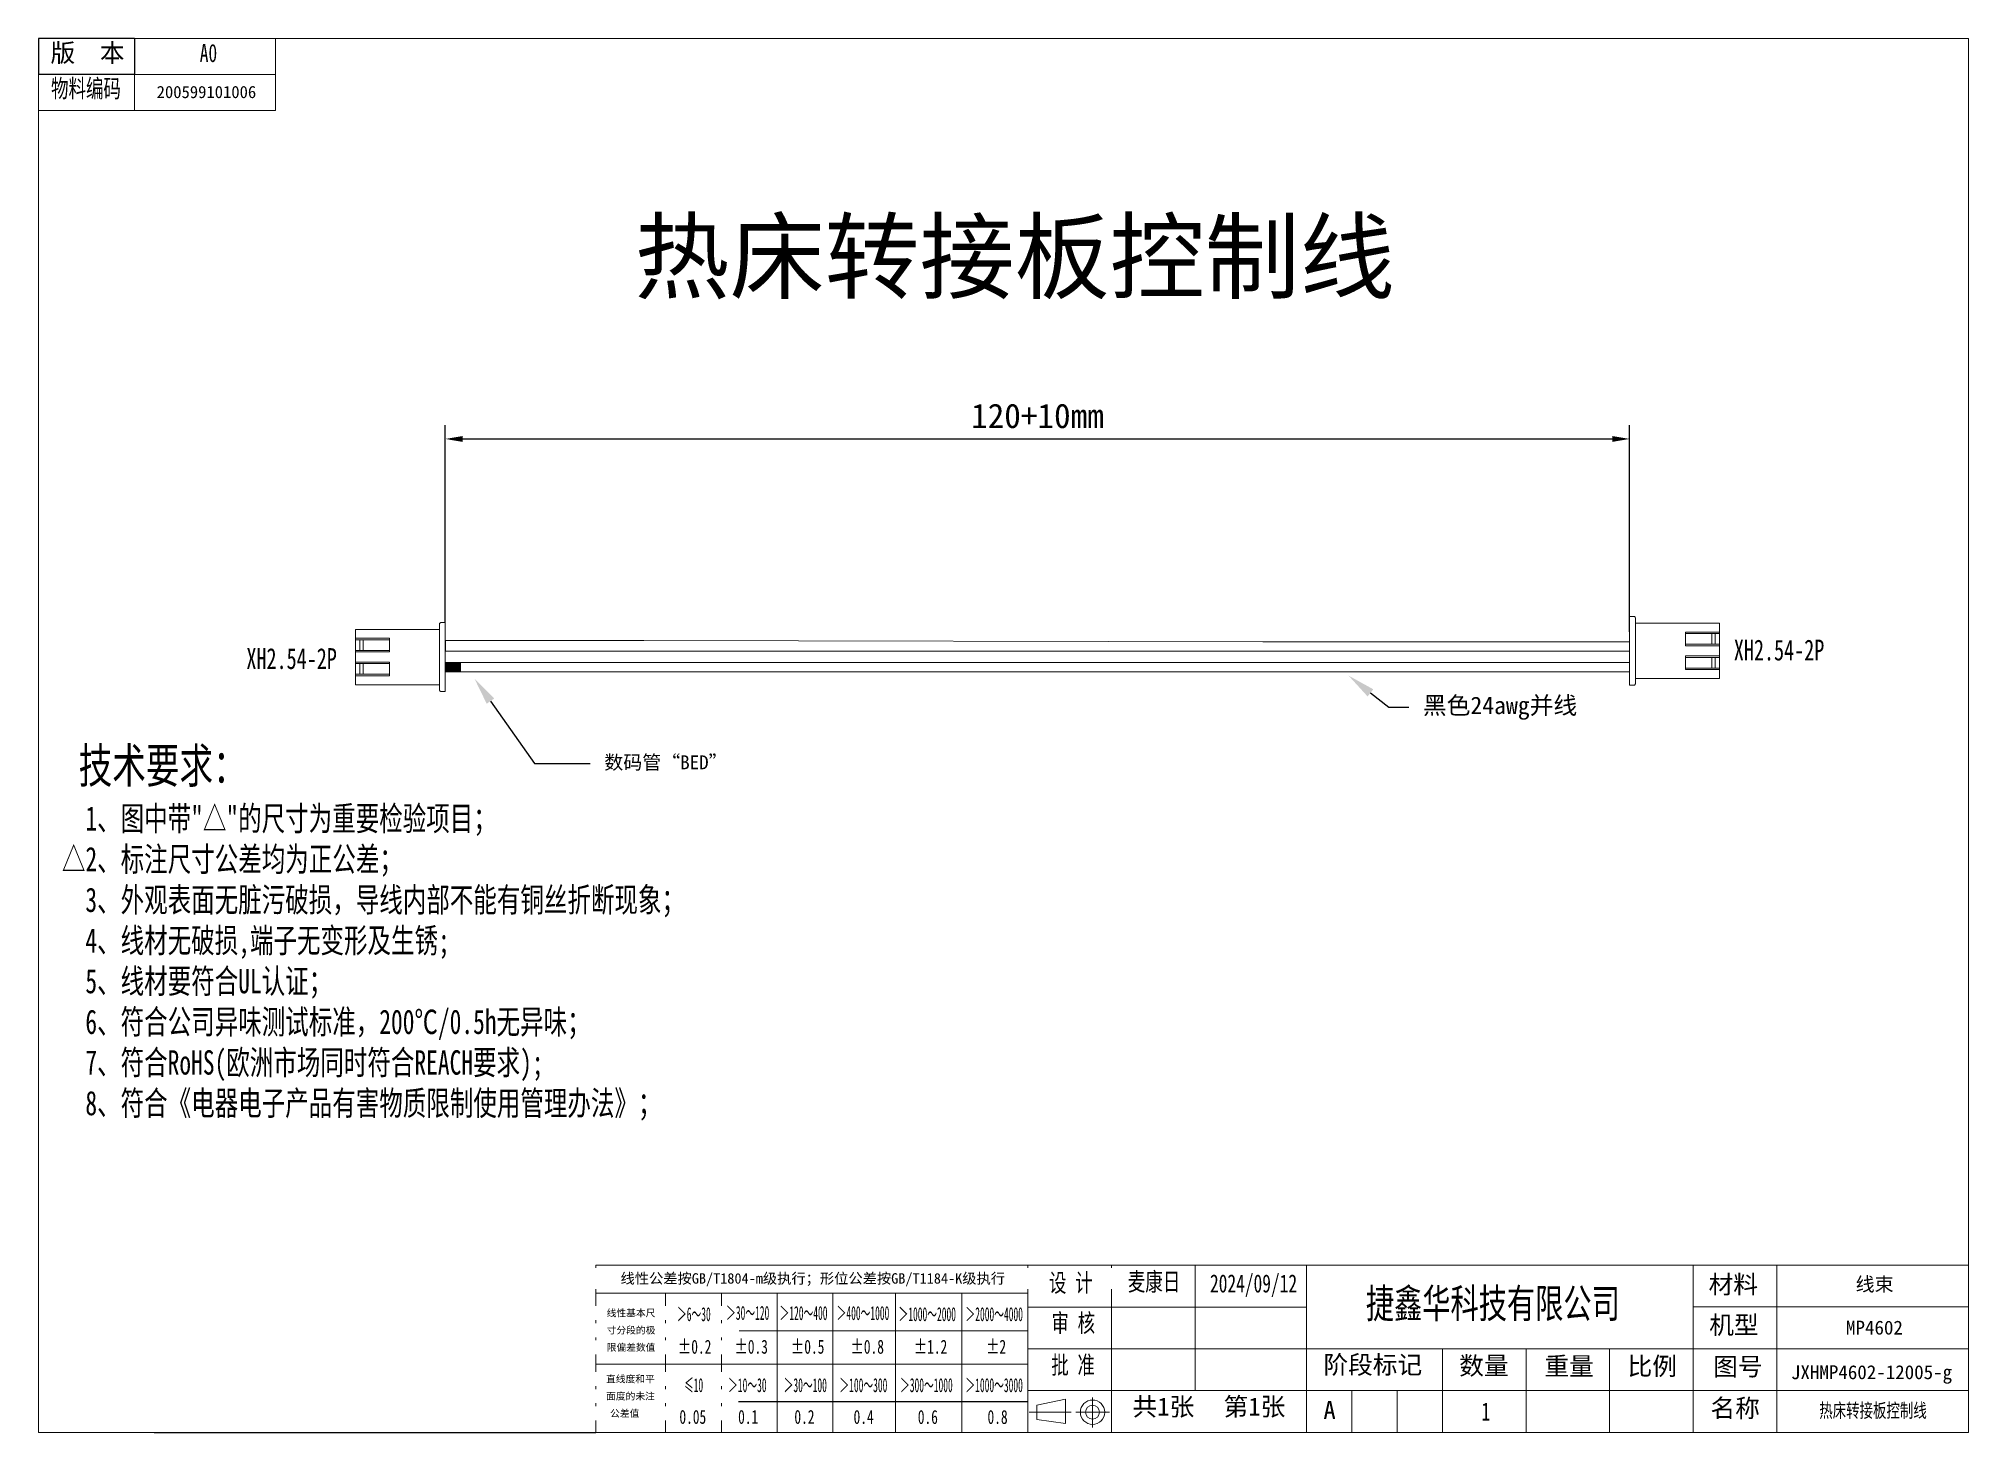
# Model space of a CAD drawing. Header units: millimetres. Extents: x -293 to 5666, y -3485 to 352.
# Drawn here: x 440.8 to 717.8, y -623.1 to -423.1 of the extents above; entities that cross this region are included whole.
import ezdxf
from ezdxf import colors
from ezdxf.entities.mleader import LeaderData, LeaderLine
from ezdxf.math import Vec2, Vec3

# ---------------------------------------------------------------- set-up
doc = ezdxf.new("R2010")
doc.units = ezdxf.units.MM
doc.header["$PDSIZE"] = -1
doc.layers.get('0').update_dxf_attribs({"lineweight": 18})
doc.styles.add('SLDTEXTSTYLE0', font='')
doc.styles.add('SLDTEXTSTYLE1', font='')
doc.styles.add('SLDTEXTSTYLE10', font='', dxfattribs={"width": 0.814221})
doc.styles.add('SLDTEXTSTYLE11', font='', dxfattribs={"width": 0.775464})
doc.styles.add('SLDTEXTSTYLE12', font='', dxfattribs={"width": 0.86773})
doc.styles.add('SLDTEXTSTYLE13', font='', dxfattribs={"width": 0.706367})
doc.styles.add('SLDTEXTSTYLE14', font='', dxfattribs={"width": 0.747741})
doc.styles.add('SLDTEXTSTYLE15', font='', dxfattribs={"width": 0.96773})
doc.styles.add('SLDTEXTSTYLE16', font='', dxfattribs={"width": 0.880973})
doc.styles.add('SLDTEXTSTYLE17', font='', dxfattribs={"width": 0.846113})
doc.styles.add('SLDTEXTSTYLE18', font='', dxfattribs={"width": 0.905501})
doc.styles.add('SLDTEXTSTYLE19', font='', dxfattribs={"width": 1.073784})
doc.styles.add('SLDTEXTSTYLE2', font='')
doc.styles.add('SLDTEXTSTYLE20', font='', dxfattribs={"width": 0.96122})
doc.styles.add('SLDTEXTSTYLE21', font='', dxfattribs={"width": 0.864104})
doc.styles.add('SLDTEXTSTYLE22', font='', dxfattribs={"width": 0.988767})
doc.styles.add('SLDTEXTSTYLE23', font='', dxfattribs={"width": 0.737402})
doc.styles.add('SLDTEXTSTYLE24', font='', dxfattribs={"width": 1.124152})
doc.styles.add('SLDTEXTSTYLE25', font='', dxfattribs={"width": 0.732965})
doc.styles.add('SLDTEXTSTYLE26', font='txt.shx', dxfattribs={"width": 0.6, "bigfont": 'bigfont.shx'})
doc.styles.add('SLDTEXTSTYLE3', font='', dxfattribs={"width": 0.827647})
doc.styles.add('SLDTEXTSTYLE4', font='', dxfattribs={"width": 0.842141})
doc.styles.add('SLDTEXTSTYLE5', font='', dxfattribs={"width": 0.752078})
doc.styles.add('SLDTEXTSTYLE6', font='', dxfattribs={"width": 0.833267})
doc.styles.add('SLDTEXTSTYLE7', font='', dxfattribs={"width": 0.902979})
doc.styles.add('SLDTEXTSTYLE8', font='', dxfattribs={"width": 1.050097})
doc.styles.add('SLDTEXTSTYLE9', font='', dxfattribs={"width": 0.878935})
doc.styles.get("Standard").update_dxf_attribs({"font": ''})
doc.styles.get('SLDTEXTSTYLE0').set_extended_font_data('汉仪长仿宋体')
doc.styles.get('SLDTEXTSTYLE1').set_extended_font_data('汉仪长仿宋体')
doc.styles.get('SLDTEXTSTYLE10').set_extended_font_data('汉仪长仿宋体')
doc.styles.get('SLDTEXTSTYLE11').set_extended_font_data('汉仪长仿宋体')
doc.styles.get('SLDTEXTSTYLE12').set_extended_font_data('汉仪长仿宋体')
doc.styles.get('SLDTEXTSTYLE13').set_extended_font_data('汉仪长仿宋体')
doc.styles.get('SLDTEXTSTYLE14').set_extended_font_data('汉仪长仿宋体')
doc.styles.get('SLDTEXTSTYLE15').set_extended_font_data('汉仪长仿宋体')
doc.styles.get('SLDTEXTSTYLE16').set_extended_font_data('汉仪长仿宋体')
doc.styles.get('SLDTEXTSTYLE17').set_extended_font_data('汉仪长仿宋体')
doc.styles.get('SLDTEXTSTYLE18').set_extended_font_data('汉仪长仿宋体')
doc.styles.get('SLDTEXTSTYLE19').set_extended_font_data('汉仪长仿宋体')
doc.styles.get('SLDTEXTSTYLE2').set_extended_font_data('汉仪长仿宋体')
doc.styles.get('SLDTEXTSTYLE20').set_extended_font_data('汉仪长仿宋体')
doc.styles.get('SLDTEXTSTYLE21').set_extended_font_data('汉仪长仿宋体')
doc.styles.get('SLDTEXTSTYLE22').set_extended_font_data('汉仪长仿宋体')
doc.styles.get('SLDTEXTSTYLE23').set_extended_font_data('汉仪长仿宋体')
doc.styles.get('SLDTEXTSTYLE24').set_extended_font_data('汉仪长仿宋体')
doc.styles.get('SLDTEXTSTYLE25').set_extended_font_data('汉仪长仿宋体')
doc.styles.get('SLDTEXTSTYLE3').set_extended_font_data('汉仪长仿宋体')
doc.styles.get('SLDTEXTSTYLE4').set_extended_font_data('汉仪长仿宋体')
doc.styles.get('SLDTEXTSTYLE5').set_extended_font_data('汉仪长仿宋体')
doc.styles.get('SLDTEXTSTYLE6').set_extended_font_data('汉仪长仿宋体')
doc.styles.get('SLDTEXTSTYLE7').set_extended_font_data('汉仪长仿宋体')
doc.styles.get('SLDTEXTSTYLE8').set_extended_font_data('汉仪长仿宋体')
doc.styles.get('SLDTEXTSTYLE9').set_extended_font_data('汉仪长仿宋体')
doc.styles.get('Standard').set_extended_font_data('FangSong')
doc.dimstyles.new('ISO-25', dxfattribs={"dimtxt": 2.5, "dimasz": 2.5, "dimexe": 1.25, "dimexo": 0.625, "dimtad": 1, "dimtxsty": 'Standard', "dimcen": 2.5, "dimdle": 5, "dimadec": 0, "dimazin": 0, "dimtfac": 1, "dimtmove": 0, "dimatfit": 3, "dimfxl": 1, "dimarcsym": 0})

msp = doc.modelspace()

# ---------------------------------------------------------------- texts
for s, insert, char_height, width, attachment_point, style in [('{\\fFangSong|b0|i0|c0|p0;\\W1;版  本}', (442.4969, -423.8142), 2.6, 21.958857, 1, 'SLDTEXTSTYLE26'), ('{\\fFangSong|b0|i0|c0|p64;\\W0.707;A0}', (465.1671, -423.8376), 2.6, 6.81548, 2, 'SLDTEXTSTYLE1'), ('{\\fFangSong|b0|i0|c134|p2;\\W0.707;物料编码}', (442.5739, -428.9244), 2.6, 20.734896, 1, 'SLDTEXTSTYLE0'), ('{\\fFangSong|b0|i0|c134|p64;200599101006}', (464.876, -429.8577), 1.75, 6.81548, 2, 'SLDTEXTSTYLE1'), ('{\\fFangSong|b0|i0|c0|p0;\\W0.707;设 计}', (585.8103, -600.3048), 2.6, 12.730848, 1, 'SLDTEXTSTYLE3'), ('{\\fFangSong|b0|i0|c0|p64;\\W0.707;2024/09/12}', (615.1758, -600.3953), 2.6, 23.655008, 2, 'SLDTEXTSTYLE1'), ('{\\fFangSong|b0|i0|c134|p2;\\W1;材料}', (680.496, -600.5421), 2.6, 14.262857, 1, 'SLDTEXTSTYLE0'), ('{\\fFangSong|b0|i0|c0|p0;\\W0.707;捷鑫华科技有限公司}', (631.2992, -602.4583), 4.2, 76.084512, 1, 'SLDTEXTSTYLE2'), ('{\\fFangSong|b0|i0|c0|p0;\\W0.5;＞6～30}', (532.4201, -605.1047), 2, 9.702857, 1, 'SLDTEXTSTYLE4'), ('{\\fFangSong|b0|i0|c0|p0;\\W0.5;＞30～120}', (539.469, -604.921), 2, 12.628571, 1, 'SLDTEXTSTYLE5'), ('{\\fFangSong|b0|i0|c0|p0;\\W0.5;＞120～400}', (547.1428, -604.9441), 2, 14.091429, 1, 'SLDTEXTSTYLE6'), ('{\\fFangSong|b0|i0|c0|p0;\\W0.5;＞400～1000}', (555.3358, -604.9441), 2, 15.554286, 1, 'SLDTEXTSTYLE13'), ('{\\fFangSong|b0|i0|c0|p0;\\W0.5;＞1000～2000}', (564.2201, -605.1047), 2, 17.017143, 1, 'SLDTEXTSTYLE14'), ('{\\fFangSong|b0|i0|c0|p0;\\W0.5;＞2000～4000}', (573.8315, -605.1047), 2, 17.017143, 1, 'SLDTEXTSTYLE23'), ('{\\fFangSong|b0|i0|c134|p2;\\W0.707;审 核}', (586.1673, -606.061), 2.6, 12.331696, 1, 'SLDTEXTSTYLE0'), ('{\\fFangSong|b0|i0|c134|p2;\\W1;机型}', (680.5835, -606.3468), 2.6, 13.936, 1, 'SLDTEXTSTYLE0'), ('{\\fFangSong|b0|i0|c134|p49;\\W0.707;%%P0.2}', (532.5445, -609.7804), 2, 9.42128, 1, 'SLDTEXTSTYLE7'), ('{\\fFangSong|b0|i0|c134|p49;\\W0.707;%%P0.3}', (540.6609, -609.7804), 2, 9.42128, 1, 'SLDTEXTSTYLE15'), ('{\\fFangSong|b0|i0|c134|p49;\\W0.707;%%P0.5}', (548.7665, -609.7804), 2, 9.42128, 1, 'SLDTEXTSTYLE16'), ('{\\fFangSong|b0|i0|c134|p49;\\W0.707;%%P0.8}', (557.3175, -609.7804), 2, 9.43744, 1, 'SLDTEXTSTYLE17'), ('{\\fFangSong|b0|i0|c134|p49;\\W0.707;%%P1.2}', (566.4001, -609.7804), 2, 9.42128, 1, 'SLDTEXTSTYLE22'), ('{\\fFangSong|b0|i0|c134|p49;\\W0.707;%%P2}', (576.7757, -609.7804), 2, 5.28432, 1, 'SLDTEXTSTYLE24'), ('{\\fFangSong|b0|i0|c0|p0;\\W0.707;批 准}', (586.1452, -612.0922), 2.6, 12.751856, 1, 'SLDTEXTSTYLE3'), ('{\\fFangSong|b0|i0|c134|p2;\\W1;阶段标记}', (625.199, -612.0677), 2.6, 28.941714, 1, 'SLDTEXTSTYLE0'), ('{\\fFangSong|b0|i0|c134|p2;\\W1;数量}', (644.6984, -612.2042), 2.6, 14.054857, 1, 'SLDTEXTSTYLE0'), ('{\\fFangSong|b0|i0|c134|p2;\\W1;重量}', (656.9276, -612.2599), 2.6, 13.787429, 1, 'SLDTEXTSTYLE0'), ('{\\fFangSong|b0|i0|c134|p2;\\W1;比例}', (668.8662, -612.2615), 2.6, 12.896, 1, 'SLDTEXTSTYLE0'), ('{\\fFangSong|b0|i0|c134|p2;\\W1;图号}', (681.1408, -612.3204), 2.6, 8.780214, 1, 'SLDTEXTSTYLE0'), ('{\\fFangSong|b0|i0|c0|p0;\\W0.5;≤10}', (533.4542, -615.2895), 2, 5.371429, 1, 'SLDTEXTSTYLE8'), ('{\\fFangSong|b0|i0|c0|p0;\\W0.5;＞10～30}', (539.7572, -615.2895), 2, 11.165714, 1, 'SLDTEXTSTYLE12'), ('{\\fFangSong|b0|i0|c0|p0;\\W0.5;＞30～100}', (547.7322, -615.2895), 2, 12.628571, 1, 'SLDTEXTSTYLE9'), ('{\\fFangSong|b0|i0|c0|p0;\\W0.5;＞100～300}', (555.7347, -615.2895), 2, 14.091429, 1, 'SLDTEXTSTYLE10'), ('{\\fFangSong|b0|i0|c0|p0;\\W0.5;＞300～1000}', (564.4377, -615.2895), 2, 15.554286, 1, 'SLDTEXTSTYLE11'), ('{\\fFangSong|b0|i0|c0|p0;\\W0.5;＞1000～3000}', (573.8218, -615.2895), 2, 17.017143, 1, 'SLDTEXTSTYLE25'), ('{\\fFangSong|b0|i0|c134|p2;\\W1;第1张}', (610.8693, -618.0683), 2.6, 17.68, 1, 'SLDTEXTSTYLE0'), ('{\\fFangSong|b0|i0|c0|p64;\\W0.707;0.05}', (532.7641, -619.8439), 2, 7.82144, 1, 'SLDTEXTSTYLE18'), ('{\\fFangSong|b0|i0|c0|p64;\\W0.707;0.1}', (541.1916, -619.8439), 2, 5.59136, 1, 'SLDTEXTSTYLE19'), ('{\\fFangSong|b0|i0|c0|p64;\\W0.707;0.2}', (549.2697, -619.8439), 2, 5.75296, 1, 'SLDTEXTSTYLE21'), ('{\\fFangSong|b0|i0|c0|p64;\\W0.707;0.4}', (557.7674, -619.8557), 2, 5.86608, 1, 'SLDTEXTSTYLE20'), ('{\\fFangSong|b0|i0|c0|p64;\\W0.707;0.6}', (566.9817, -619.8557), 2, 5.80144, 1, 'SLDTEXTSTYLE1'), ('{\\fFangSong|b0|i0|c0|p64;\\W0.707;0.8}', (576.9935, -619.8557), 2, 5.76912, 1, 'SLDTEXTSTYLE1'), ('{\\fFangSong|b0|i0|c134|p2;\\W1;共1张}', (597.8028, -618.0727), 2.6, 17.798857, 1, 'SLDTEXTSTYLE0'), ('{\\fFangSong|b0|i0|c0|p64;\\W0.707;1}', (647.8849, -618.7794), 2.6, 2.726669, 1, 'SLDTEXTSTYLE1'), ('{\\fFangSong|b0|i0|c134|p2;\\W1;名称}', (680.7633, -618.2915), 2.6, 13.846857, 1, 'SLDTEXTSTYLE0')]:
    msp.add_mtext(s, dxfattribs=dict(insert=insert, char_height=char_height, width=width, attachment_point=attachment_point, style=style))
at = {"lineweight": 35, "insert": (580.8852, -454.9206), "char_height": 10, "width": 183.457219, "attachment_point": 5, "bg_fill": 2}
msp.add_mtext('{\\C1;热床转接板控制线}', dxfattribs=at)
at = {"color": 7, "lineweight": 35, "char_height": 3, "attachment_point": 1}
for insert in [(684.1161, -509.308), (470.6133, -510.5322)]:
    msp.add_mtext('{\\W0.707;\\C0;XH2.54-2P }', dxfattribs=dict(at, insert=insert))
at = {"lineweight": 13, "insert": (444.1339, -524.8917), "char_height": 5, "width": 145.804102, "attachment_point": 1}
msp.add_mtext('{\\W0.707;\\C0; 技术要求：\\P\\H0.7x;  1、图中带"△"的尺寸为重要检验项目；\\P△2、标注尺寸公差均为正公差；\\P  3、外观表面无脏污破损，导线内部不能有铜丝折断现象；\\P  4、线材无破损,端子无变形及生锈;\\P  5、线材要符合UL认证；\\P  6、符合公司异味测试标准，200℃/0.5h无异味；\\P  7、符合RoHS(欧洲市场同时符合REACH要求);\\P  8、符合《电器电子产品有害物质限制使用管理办法》；\\P\\fSimSun|b0|i0|c134|p49;\\H1.42865x;\\W1;\\C1; }', dxfattribs=at)
at = {"char_height": 2, "attachment_point": 2}
for s, insert, width in [('线束', (704.3241, -600.808), 23.796946), ('MP4602', (704.3033, -607.0353), 23.796946), ('{\\C3;JXHMP4602-12005-g}', (703.8802, -613.4343), 23.796946), ('{\\W0.707;热床转接板控制线}', (704.0925, -618.9253), 27.704314)]:
    msp.add_mtext(s, dxfattribs=dict(at, insert=insert, width=width))
at = {"insert": (625.2036, -618.5696), "char_height": 2.6, "attachment_point": 1}
msp.add_mtext_dynamic_manual_height_columns('{A}', width=2.6, gutter_width=17.5, heights=[0], dxfattribs=at)

# ---------------------------------------------------------------- blocks, each defined once
blk = doc.blocks.new('*D1116')
at = {"color": 0, "lineweight": -2, "transparency": 16777216}
for p, q in [((499.16, -506.88), (499.16, -478.52)), ((669.16, -508.21), (669.16, -478.52)), ((501.66, -480.52), (666.66, -480.52))]:
    blk.add_line(p, q, dxfattribs=at)
at = {"color": 0, "transparency": 16777216}
for points in [[(501.66, -480.1), (501.66, -480.94), (499.16, -480.52)], [(666.66, -480.94), (666.66, -480.1), (669.16, -480.52)]]:
    blk.add_solid(points, dxfattribs=at)
at = {"layer": 'Defpoints', "color": 0, "transparency": 16777216}
for p in [(669.16, -480.52), (499.16, -506.88), (669.16, -508.21)]:
    blk.add_point(p, dxfattribs=at)
at = {"color": 0, "transparency": 16777216, "insert": (584.16, -477.23), "char_height": 3.5, "attachment_point": 5}
blk.add_mtext('\\A1;120+10mm', dxfattribs=at)

# ---------------------------------------------------------------- dimensions: what is measured, and where the dimension line sits
at = {"color": 0}
dim = msp.add_linear_dim(base=(669.1605, -480.5205), p1=(499.1605, -506.876), p2=(669.1605, -508.2099), text='120+10mm', dimstyle='ISO-25', override={"dimtxt": 3.5, "dimexe": 2, "dimexo": 0, "dimgap": 1.524, "dimtih": 1, "dimtoh": 1, "dimzin": 0, "dimtxsty": 'Standard', "dimadec": 2, "dimtolj": 1}, dxfattribs=at)
dim.commit()
dim.dimension.update_dxf_attribs({"geometry": '*D1116', "text_midpoint": (584.1605, -477.2265)})

# ---------------------------------------------------------------- hatches: boundary and pattern name
at = {"lineweight": 15}
msp.add_hatch(color=7, dxfattribs=at).paths.add_polyline_path([(501.3972, -513.9333), (501.3972, -512.5787), (499.1605, -512.5787), (499.1723, -513.9333)])

# ---------------------------------------------------------------- linework, layer by layer
at = {"lineweight": 25}
for p, q in [((454.5359, -423.0723), (440.7859, -423.0723)), ((440.7859, -423.0723), (440.7859, -428.2461)), ((454.5359, -423.0723), (454.5359, -428.2461)), ((454.5359, -428.2461), (440.7859, -428.2461)), ((582.7859, -618.6935), (530.7859, -618.6935)), ((457.3866, -623.0723), (520.7859, -623.0723))]:
    msp.add_line(p, q, dxfattribs=at)
for p, q in [((440.7859, -423.0723), (717.7859, -423.0723)), ((440.7859, -423.0723), (440.7859, -623.0723)), ((454.5359, -423.0723), (454.5359, -433.3914)), ((474.7791, -423.0723), (474.7791, -433.3914)), ((440.7859, -428.2461), (474.7791, -428.2461)), ((440.7859, -433.3914), (474.7791, -433.3914)), ((515.8817, -509.419), (527.6522, -509.419)), ((527.6522, -509.419), (616.487, -509.6171)), ((616.487, -509.6171), (669.1605, -509.6171)), ((499.168, -510.987), (669.1605, -510.987)), ((499.1605, -512.6202), (669.1605, -512.6202)), ((499.1605, -513.9333), (669.1605, -513.9333)), ((520.7859, -599.0723), (678.2859, -599.0723)), ((520.7859, -623.0723), (520.7859, -599.0723)), ((520.7859, -599.0723), (520.7859, -623.0723)), ((582.7859, -599.0723), (582.7859, -623.0723)), ((594.7859, -599.0723), (582.7859, -599.0723)), ((582.7859, -599.0723), (582.7859, -623.0723)), ((594.7859, -599.0723), (594.7859, -623.0723)), ((606.7859, -599.0723), (606.7859, -617.0723)), ((622.7859, -599.0723), (622.7859, -623.0723)), ((678.2859, -599.0723), (678.2859, -623.0723)), ((678.2859, -599.0723), (717.7859, -599.0723)), ((690.2859, -599.0723), (690.2859, -623.0723)), ((582.7859, -603.0723), (520.7859, -603.0723)), ((530.7859, -623.0723), (530.7859, -603.0723)), ((538.7859, -603.0723), (538.7859, -623.0723)), ((546.7859, -623.0723), (546.7859, -603.0723)), ((554.7859, -623.0723), (554.7859, -603.0723)), ((563.7859, -623.0723), (563.7859, -603.0723)), ((573.2859, -603.0723), (573.2859, -623.0723)), ((678.2859, -605.0723), (717.7859, -605.0723)), ((530.7859, -608.4935), (582.7859, -608.4935)), ((582.7859, -611.0723), (717.7859, -611.0723)), ((642.2859, -623.0723), (642.2859, -611.0723)), ((654.2859, -611.0723), (654.2859, -623.0723)), ((666.2859, -611.0723), (666.2859, -623.0723)), ((520.7859, -613.2935), (582.7859, -613.2935)), ((622.7859, -617.0723), (582.7859, -617.0723)), ((717.7859, -617.0723), (622.7859, -617.0723)), ((629.2859, -623.0723), (629.2859, -617.0723)), ((635.7859, -617.0723), (635.7859, -623.0723)), ((588.9972, -620.1761), (582.9924, -620.1761)), ((584.066, -619.1823), (588.1721, -618.2975)), ((584.066, -619.1823), (584.066, -621.2124)), ((588.1721, -618.2975), (588.1721, -621.794)), ((594.4822, -620.1761), (589.6498, -620.1761)), ((592.066, -618.0755), (592.066, -622.3476)), ((440.7859, -623.0723), (717.7859, -623.0723)), ((588.1721, -621.794), (584.066, -621.2124))]:
    msp.add_line(p, q)
at = {"color": 7, "linetype": 'ByBlock', "lineweight": 13}
msp.add_line((717.7758, -423.0723), (717.7859, -623.0723), dxfattribs=at)
at = {"color": 0}
msp.add_line((582.7859, -605.1047), (622.7859, -605.1047), dxfattribs=at)
at = {"color": 0, "lineweight": 5}
for points in [[(499.1605, -506.876), (498.5417, -506.876), (498.4597, -506.8942), (498.396, -506.9397), (498.3505, -507.0034), (498.3323, -507.0853)], [(499.1605, -506.876), (499.1605, -516.7509)], [(669.9888, -506.1875), (669.9706, -506.1055), (669.9251, -506.0418), (669.8613, -505.9963), (669.7794, -505.9781), (669.1605, -505.9781)], [(669.1605, -515.853), (669.1605, -505.9781)], [(669.9888, -515.6437), (669.9888, -506.1875)], [(486.2731, -507.8407), (486.2731, -514.5029)], [(486.2731, -507.8407), (498.3323, -507.8407)], [(491.1339, -509.124), (491.1339, -511.0808), (486.2731, -511.0808)], [(491.1339, -509.124), (486.2731, -509.124)], [(491.1339, -509.3334), (486.2731, -509.3334)], [(486.892, -509.3334), (486.892, -510.8715)], [(487.3744, -509.3334), (487.3744, -510.8715)], [(498.3323, -507.0853), (498.3323, -516.5416)], [(682.048, -506.9429), (669.9888, -506.9429)], [(682.048, -508.2261), (677.1872, -508.2261), (677.1872, -510.1829)], [(677.1872, -508.4355), (682.048, -508.4355)], [(680.9467, -509.9736), (680.9467, -508.4355)], [(681.4291, -509.9736), (681.4291, -508.4355)], [(682.048, -508.2261), (682.048, -506.9429)], [(682.048, -514.8883), (682.048, -508.2261)], [(491.1339, -510.8715), (486.2731, -510.8715)], [(677.1872, -509.9736), (682.048, -509.9736)], [(677.1872, -510.1829), (682.048, -510.1829)], [(677.1872, -513.605), (677.1872, -511.6482), (682.048, -511.6482)], [(677.1872, -511.8576), (682.048, -511.8576)], [(680.9467, -513.3957), (680.9467, -511.8576)], [(681.4291, -513.3957), (681.4291, -511.8576)], [(491.1339, -512.5461), (486.2731, -512.5461)], [(486.2731, -514.5029), (491.1339, -514.5029), (491.1339, -512.5461)], [(491.1339, -512.7554), (486.2731, -512.7554)], [(491.1339, -514.2936), (486.2731, -514.2936)], [(486.2731, -514.5029), (486.2731, -515.7862)], [(486.892, -512.7554), (486.892, -514.2936)], [(487.3744, -512.7554), (487.3744, -514.2936)], [(682.048, -514.8883), (669.9888, -514.8883)], [(677.1872, -513.3957), (682.048, -513.3957)], [(677.1872, -513.605), (682.048, -513.605)], [(486.2731, -515.7862), (498.3323, -515.7862)], [(498.3323, -516.5416), (498.3505, -516.6235), (498.396, -516.6872), (498.4597, -516.7327), (498.5417, -516.7509), (499.1605, -516.7509)], [(669.1605, -515.853), (669.7794, -515.853), (669.8613, -515.8348), (669.9251, -515.7893), (669.9706, -515.7256), (669.9888, -515.6437)]]:
    msp.add_lwpolyline(points, dxfattribs=at)
for points in [[(499.168, -509.419), (515.8817, -509.419)], [(515.9202, -510.987), (499.168, -510.987), (499.168, -509.419)]]:
    msp.add_lwpolyline(points)
for radius in [1.75, 1]:
    msp.add_circle((592.066, -620.1761), radius)

msp.set_redraw_order([(e.dxf.handle, doc.entitydb.next_handle()) for e in msp.query("TEXT MTEXT ATTDEF DIMENSION ARC_DIMENSION")])  # texts and dimensions are drawn at this point

# ---------------------------------------------------------------- leaders
at = {"color": 7}
ml = msp.add_multileader_mtext('Standard', dxfattribs=at)
ml.set_content('数码管“BED”', color=7)
ml.set_leader_properties()
ml.build(insert=Vec2(0, 0))
ml.multileader.update_dxf_attribs({"text_right_attachment_type": 6})
ctx = ml.context
ctx.base_point, ctx.char_height, ctx.plane_origin = Vec3(519.9782, -527.0762), 2, Vec3(503.3307, -514.8727)
ctx.right_attachment = 6
notes = []
notes.append((ctx, [(0, (1, 1, 0), (511.9782, -527.0762), (1, 0), 8, [(0, [(503.3307, -514.8727)], 256, [])])]))
ctx.mtext.insert = Vec3(521.9782, -525.9219)
at = {"color": 0}
ml = msp.add_multileader_mtext('Standard', dxfattribs=at)
ml.set_content('黑色24awg并线')
ml.set_leader_properties()
ml.build(insert=Vec2(0, 0))
ml.multileader.update_dxf_attribs({"text_right_attachment_type": 6})
ctx = ml.context
ctx.base_point, ctx.char_height, ctx.plane_origin = Vec3(637.4841, -519.0186), 2.5, Vec3(665.4099, -514.4807)
ctx.right_attachment = 6
notes.append((ctx, [(0, (1, 1, 0), (634.5766, -519.0186), (1, 0), 2.9075, [(0, [(628.8162, -514.4807)], 256, [])])]))
ctx.mtext.insert = Vec3(639.4841, -517.4971)
for ctx, leaders in notes:
    for number, flags, end, landing, length, lines in leaders:
        leader = LeaderData()
        leader.index, (leader.has_last_leader_line, leader.has_dogleg_vector, leader.attachment_direction) = number, flags
        leader.last_leader_point, leader.dogleg_vector, leader.dogleg_length = Vec3(end), Vec3(landing), length
        for number, points, colour, breaks in lines:
            line = LeaderLine()
            line.index, line.vertices, line.color, line.breaks = number, Vec3.list(points), colors.encode_raw_color(colour), breaks
            leader.lines.append(line)
        ctx.leaders.append(leader)

# ---------------------------------------------------------------- next in the draw order: texts
at = {"color": 7, "linetype": 'Continuous', "lineweight": 35, "insert": (551.9098, -600.2254), "char_height": 1.5, "width": 102.418669, "attachment_point": 2, "bg_fill": 2}
msp.add_mtext('线性公差按GB/T1804-m级执行；形位公差按GB/T1184-K级执行', dxfattribs=at)
at = {"color": 0, "linetype": 'Continuous', "lineweight": 35, "char_height": 1, "width": 30, "attachment_point": 2, "bg_fill": 2}
for s, insert in [('线性基本尺', (525.823, -605.4415)), ('直线度和平', (525.7415, -614.905))]:
    msp.add_mtext(s, dxfattribs=dict(at, insert=insert))

# ---------------------------------------------------------------- next in the draw order: texts
at = {"insert": (600.8994, -600.1464), "char_height": 2.6, "width": 15.272816, "attachment_point": 2, "style": 'SLDTEXTSTYLE1'}
msp.add_mtext('{\\fFangSong|b0|i0|c0|p0;\\W0.707;麦康日}', dxfattribs=at)
at = {"color": 0, "linetype": 'Continuous', "lineweight": 35, "char_height": 1, "width": 30, "attachment_point": 2, "bg_fill": 2}
for s, insert in [('寸分段的极', (525.8264, -607.911)), ('面度的未注', (525.7415, -617.3744))]:
    msp.add_mtext(s, dxfattribs=dict(at, insert=insert))

# ---------------------------------------------------------------- next in the draw order: texts
for s, insert in [('限偏差数值', (525.8264, -610.3804)), ('公差值', (524.9217, -619.8439))]:
    msp.add_mtext(s, dxfattribs=dict(at, insert=insert))

doc.saveas('drawing.dxf')
